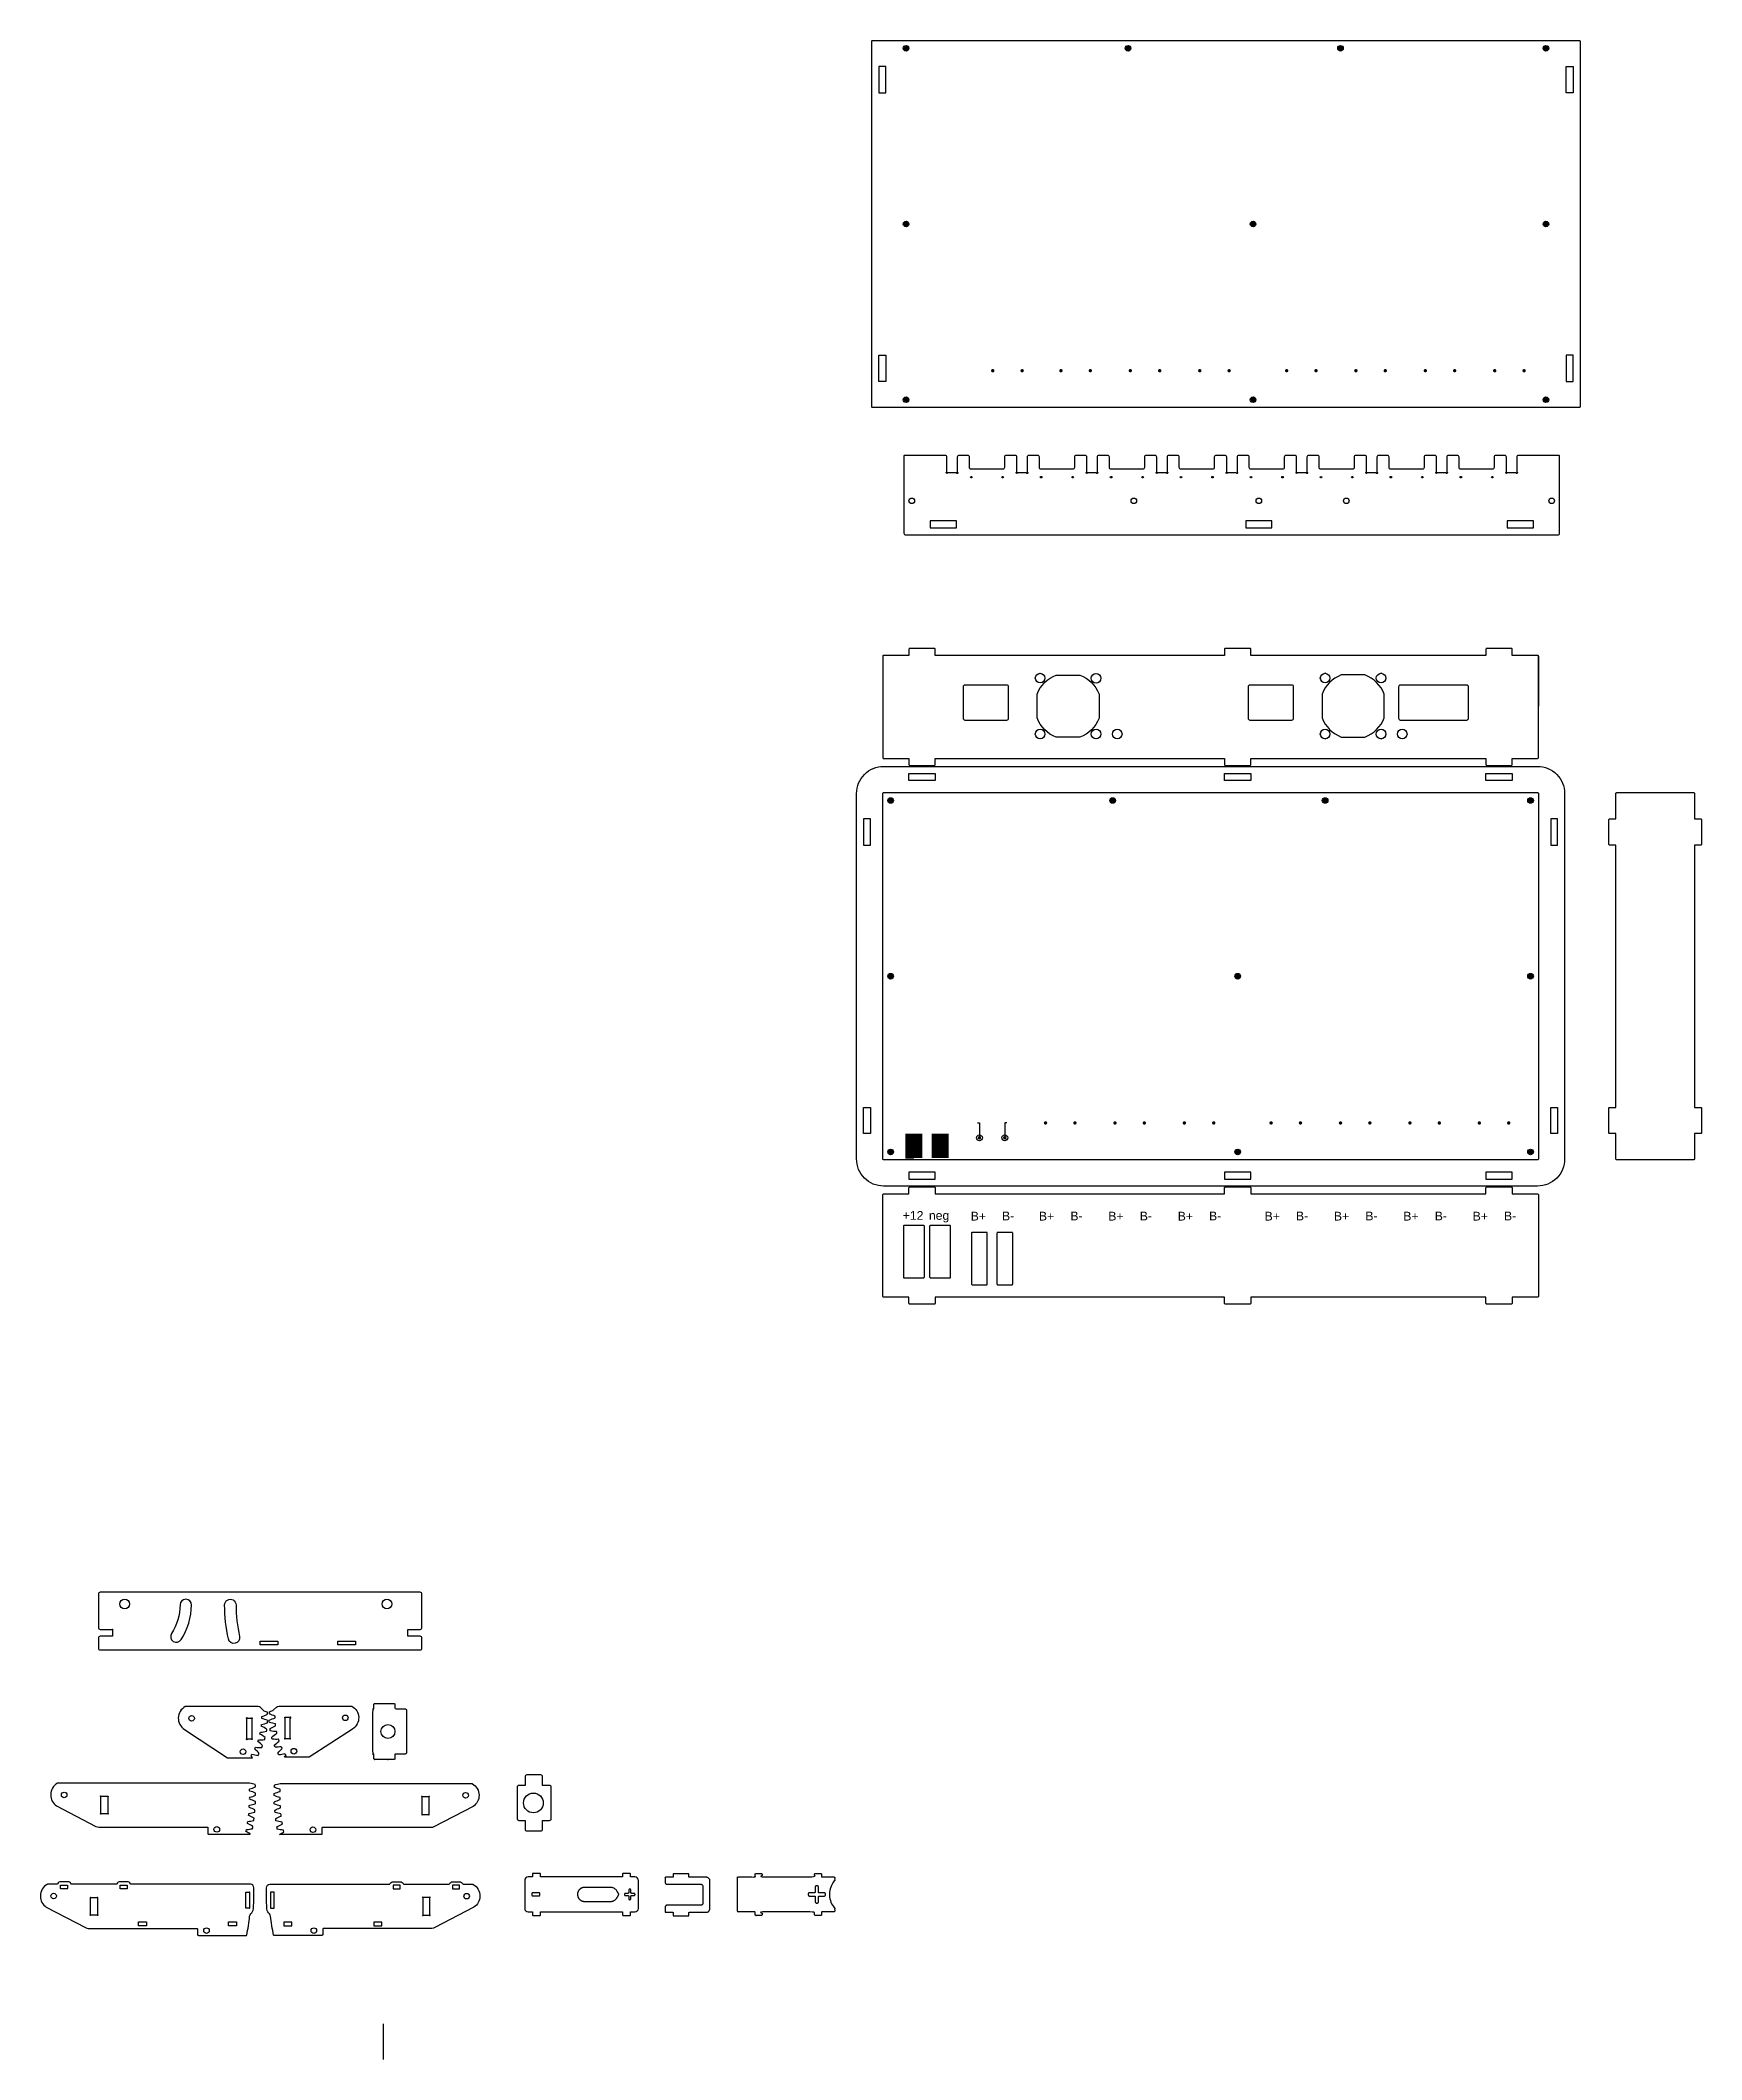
# Model space of a CAD drawing. Header units: millimetres. Extents: x 34 to 984, y 56 to 1211.
import ezdxf

# ---------------------------------------------------------------- set-up
doc = ezdxf.new("R2010")
doc.units = ezdxf.units.MM
doc.layers.add('MultiLayer', color=9, linetype='Continuous')
doc.layers.add('Text', color=7, linetype='Continuous')
doc.layers.add('Sketch Geometry (ANSI)', color=50, linetype='Continuous', lineweight=25, plot=False)
doc.styles.get("Standard").update_dxf_attribs({"font": 'arial.ttf'})

msp = doc.modelspace()

# ---------------------------------------------------------------- texts
at = {"layer": 'Text', "color": 40, "true_color": 0xf8d731}
for s, p in [('+12', (526.8, 536.4)), ('neg', (541.8, 536.4)), ('B+', (565.7, 536)), ('B-', (583.6, 536.1)), ('B+', (604.7, 536)), ('B-', (622.7, 536.1)), ('B+', (644.4, 536)), ('B-', (662.4, 536.1)), ('B+', (684.1, 536)), ('B-', (702, 536.1)), ('B+', (733.8, 536)), ('B-', (751.7, 536.1)), ('B+', (773.4, 536)), ('B-', (791.4, 536.1)), ('B+', (813.1, 536)), ('B-', (831.1, 536.1)), ('B+', (852.8, 536)), ('B-', (870.7, 536.1))]:
    msp.add_text(s, height=5, dxfattribs=at).set_placement(p)

# ---------------------------------------------------------------- blocks, each defined once
blk = doc.blocks.new('NY_PMS_440_0025_PH_21')
at = {"layer": 'MultiLayer'}
h = blk.add_hatch(color=9, dxfattribs=at)
edge = h.paths.add_edge_path()
edge.add_arc((0, 0), 1.6, 0, 360)
blk = doc.blocks.new('NY_PMS_440_0025_PH_670')
at = {"layer": 'MultiLayer'}
h = blk.add_hatch(color=9, dxfattribs=at)
edge = h.paths.add_edge_path()
edge.add_arc((0, 0), 1.6, 0, 360)
blk = doc.blocks.new('NY_PMS_440_0025_PH_679')
at = {"layer": 'MultiLayer'}
h = blk.add_hatch(color=9, dxfattribs=at)
edge = h.paths.add_edge_path()
edge.add_arc((0, 0), 1.6, 0, 360)
blk = doc.blocks.new('NY_PMS_440_0025_PH_680')
at = {"layer": 'MultiLayer'}
h = blk.add_hatch(color=9, dxfattribs=at)
edge = h.paths.add_edge_path()
edge.add_arc((0, 0), 1.6, 0, 360)
blk = doc.blocks.new('KEYSTONE5001_938')
at = {"layer": 'MultiLayer'}
h = blk.add_hatch(color=9, dxfattribs=at)
edge = h.paths.add_edge_path()
edge.add_arc((0, 0), 1.02, 0, 360)
blk = doc.blocks.new('KEYSTONE5001_939')
at = {"layer": 'MultiLayer'}
h = blk.add_hatch(color=9, dxfattribs=at)
edge = h.paths.add_edge_path()
edge.add_arc((0, 0), 1.02, 0, 360)
blk = doc.blocks.new('KEYSTONE5001_940')
at = {"layer": 'MultiLayer'}
h = blk.add_hatch(color=9, dxfattribs=at)
edge = h.paths.add_edge_path()
edge.add_arc((0, 0), 1.02, 0, 360)
blk = doc.blocks.new('KEYSTONE5001_941')
at = {"layer": 'MultiLayer'}
h = blk.add_hatch(color=9, dxfattribs=at)
edge = h.paths.add_edge_path()
edge.add_arc((0, 0), 1.02, 0, 360)
blk = doc.blocks.new('KEYSTONE5001_942')
at = {"layer": 'MultiLayer'}
h = blk.add_hatch(color=9, dxfattribs=at)
edge = h.paths.add_edge_path()
edge.add_arc((0, 0), 1.02, 0, 360)
blk = doc.blocks.new('KEYSTONE5001_943')
at = {"layer": 'MultiLayer'}
h = blk.add_hatch(color=9, dxfattribs=at)
edge = h.paths.add_edge_path()
edge.add_arc((0, 0), 1.02, 0, 360)
blk = doc.blocks.new('KEYSTONE5001_944')
at = {"layer": 'MultiLayer'}
h = blk.add_hatch(color=9, dxfattribs=at)
edge = h.paths.add_edge_path()
edge.add_arc((0, 0), 1.02, 0, 360)
blk = doc.blocks.new('KEYSTONE5001_945')
at = {"layer": 'MultiLayer'}
h = blk.add_hatch(color=9, dxfattribs=at)
edge = h.paths.add_edge_path()
edge.add_arc((0, 0), 1.02, 0, 360)
blk = doc.blocks.new('KEYSTONE5000_946')
at = {"layer": 'MultiLayer'}
h = blk.add_hatch(color=9, dxfattribs=at)
edge = h.paths.add_edge_path()
edge.add_arc((0, 0), 1.02, 0, 360)
blk = doc.blocks.new('KEYSTONE5000_947')
at = {"layer": 'MultiLayer'}
h = blk.add_hatch(color=9, dxfattribs=at)
edge = h.paths.add_edge_path()
edge.add_arc((0, 0), 1.02, 0, 360)
blk = doc.blocks.new('KEYSTONE5000_948')
at = {"layer": 'MultiLayer'}
h = blk.add_hatch(color=9, dxfattribs=at)
edge = h.paths.add_edge_path()
edge.add_arc((0, 0), 1.02, 0, 360)
blk = doc.blocks.new('KEYSTONE5000_949')
at = {"layer": 'MultiLayer'}
h = blk.add_hatch(color=9, dxfattribs=at)
edge = h.paths.add_edge_path()
edge.add_arc((0, 0), 1.02, 0, 360)
blk = doc.blocks.new('KEYSTONE5000_950')
at = {"layer": 'MultiLayer'}
h = blk.add_hatch(color=9, dxfattribs=at)
edge = h.paths.add_edge_path()
edge.add_arc((0, 0), 1.02, 0, 360)
blk = doc.blocks.new('KEYSTONE5000_951')
at = {"layer": 'MultiLayer'}
h = blk.add_hatch(color=9, dxfattribs=at)
edge = h.paths.add_edge_path()
edge.add_arc((0, 0), 1.02, 0, 360)
blk = doc.blocks.new('KEYSTONE5000_952')
at = {"layer": 'MultiLayer'}
h = blk.add_hatch(color=9, dxfattribs=at)
edge = h.paths.add_edge_path()
edge.add_arc((0, 0), 1.02, 0, 360)
blk = doc.blocks.new('KEYSTONE5000_953')
at = {"layer": 'MultiLayer'}
h = blk.add_hatch(color=9, dxfattribs=at)
edge = h.paths.add_edge_path()
edge.add_arc((0, 0), 1.02, 0, 360)
blk = doc.blocks.new('CB35_36_CY_986')
at = {"layer": 'MultiLayer'}
blk.add_hatch(color=9, dxfattribs=at).paths.add_polyline_path([(-8.128, 4.826), (5.842, 4.826), (5.842, -4.826), (-8.128, -4.826)])
blk = doc.blocks.new('CB35_36_CY_987')
at = {"layer": 'MultiLayer'}
blk.add_hatch(color=9, dxfattribs=at).paths.add_polyline_path([(-8.128, 4.826), (5.842, 4.826), (5.842, -4.826), (-8.128, -4.826)])
blk = doc.blocks.new('NY_PMS_440_0025_PH_1516')
at = {"layer": 'MultiLayer'}
h = blk.add_hatch(color=9, dxfattribs=at)
edge = h.paths.add_edge_path()
edge.add_arc((0, 0), 1.6, 0, 360)
blk = doc.blocks.new('NY_PMS_440_0025_PH_1517')
at = {"layer": 'MultiLayer'}
h = blk.add_hatch(color=9, dxfattribs=at)
edge = h.paths.add_edge_path()
edge.add_arc((0, 0), 1.6, 0, 360)
blk = doc.blocks.new('NY_PMS_440_0025_PH_1518')
at = {"layer": 'MultiLayer'}
h = blk.add_hatch(color=9, dxfattribs=at)
edge = h.paths.add_edge_path()
edge.add_arc((0, 0), 1.6, 0, 360)
blk = doc.blocks.new('NY_PMS_440_0025_PH_1519')
at = {"layer": 'MultiLayer'}
h = blk.add_hatch(color=9, dxfattribs=at)
edge = h.paths.add_edge_path()
edge.add_arc((0, 0), 1.6, 0, 360)
blk = doc.blocks.new('NY_PMS_440_0025_PH_1520')
at = {"layer": 'MultiLayer'}
h = blk.add_hatch(color=9, dxfattribs=at)
edge = h.paths.add_edge_path()
edge.add_arc((0, 0), 1.6, 0, 360)
blk = doc.blocks.new('NY_PMS_440_0025_PH_1521')
at = {"layer": 'MultiLayer'}
h = blk.add_hatch(color=9, dxfattribs=at)
edge = h.paths.add_edge_path()
edge.add_arc((0, 0), 1.6, 0, 360)
blk = doc.blocks.new('CustomObjectsInViewport2_0')
at = {"color": 0}
blk.add_lwpolyline([(-10015.5, -10006.8), (-10015.5, -10008.5), (-10062.5, -10008.5), (-10062.5, -10006.8, 0.414214), (-10062.8, -10006.5), (-10066.8, -10006.5, 0.414214), (-10067, -10006.8), (-10067, -10008.5), (-10069.5, -10008.5, 0.414214), (-10071.5, -10010.5), (-10071.5, -10026.5, 0.414214), (-10069.5, -10028.5), (-10067, -10028.5), (-10067, -10030.3, 0.414214), (-10066.8, -10030.5), (-10062.8, -10030.5, 0.414214), (-10062.5, -10030.3), (-10062.5, -10028.5), (-10015.5, -10028.5), (-10015.5, -10030.3, 0.414214), (-10015.3, -10030.5), (-10011.3, -10030.5, 0.414214), (-10011, -10030.3), (-10011, -10028.5), (-10008.5, -10028.5, 0.414214), (-10006.5, -10026.5), (-10006.5, -10010.5, 0.414214), (-10008.5, -10008.5), (-10011, -10008.5), (-10011, -10006.8, 0.414214), (-10011.3, -10006.5), (-10015.3, -10006.5, 0.414214)], format="xyb", close=True, dxfattribs=at)
for points, weights, knots in [([(-10067.4, -10018.9), (-10067.4, -10018.5), (-10067.4, -10018), (-10067.4, -10017.5), (-10066.9, -10017.5), (-10065.2, -10017.5), (-10063.4, -10017.5), (-10062.9, -10017.5), (-10062.9, -10018), (-10062.9, -10018.5), (-10062.9, -10018.9), (-10062.9, -10019.4), (-10063.4, -10019.4), (-10065.2, -10019.4), (-10066.9, -10019.4), (-10067.4, -10019.4), (-10067.4, -10018.9)], [1, 1, 1, 0.707106781187, 1, 1, 1, 0.707106781187, 1, 1, 1, 0.707106781187, 1, 1, 1, 0.707106781187, 1], [0, 0, 0, 1, 1, 2.570796, 2.570796, 3.570796, 3.570796, 5.141593, 5.141593, 6.141593, 6.141593, 7.712389, 7.712389, 8.712389, 8.712389, 10.283185, 10.283185, 10.283185]), ([(-10037.3, -10022.5), (-10041.3, -10022.5), (-10041.3, -10018.5), (-10041.3, -10014.5), (-10037.3, -10014.5), (-10029.8, -10014.5), (-10022.3, -10014.5), (-10020, -10014.5), (-10018.8, -10016.4), (-10018.3, -10017.3), (-10017.7, -10018.2), (-10017.6, -10018.5), (-10017.7, -10018.7), (-10018.3, -10019.6), (-10018.8, -10020.5), (-10020, -10022.5), (-10022.3, -10022.5), (-10029.8, -10022.5), (-10037.3, -10022.5)], [1, 0.707106781187, 1, 0.707106781187, 1, 1, 1, 0.87121462813, 1, 1, 1, 0.859288106328, 1, 1, 1, 0.8674457249, 1, 1, 1], [0, 0, 0, 1.570796, 1.570796, 3.141593, 3.141593, 4.141593, 4.141593, 5.167843, 5.167843, 6.167843, 6.167843, 7.241683, 7.241683, 8.241683, 8.241683, 9.283185, 9.283185, 10.283185, 10.283185, 10.283185]), ([(-10010.8, -10019.6), (-10010.8, -10020.3), (-10010.8, -10021), (-10010.8, -10021.5), (-10011.3, -10021.5), (-10011.4, -10021.5), (-10011.5, -10021.5), (-10012, -10021.5), (-10012, -10021), (-10012, -10020.3), (-10012, -10019.6), (-10012, -10019.1), (-10012.5, -10019.1), (-10013.2, -10019.1), (-10013.9, -10019.1), (-10014.4, -10019.1), (-10014.4, -10018.6), (-10014.4, -10018.5), (-10014.4, -10018.4), (-10014.4, -10017.9), (-10013.9, -10017.9), (-10013.2, -10017.9), (-10012.5, -10017.9), (-10012, -10017.9), (-10012, -10017.4), (-10012, -10016.7), (-10012, -10016), (-10012, -10015.5), (-10011.5, -10015.5), (-10011.4, -10015.5), (-10011.3, -10015.5), (-10010.8, -10015.5), (-10010.8, -10016), (-10010.8, -10016.7), (-10010.8, -10017.4), (-10010.8, -10017.9), (-10010.3, -10017.9), (-10009.6, -10017.9), (-10008.9, -10017.9), (-10008.4, -10017.9), (-10008.4, -10018.4), (-10008.4, -10018.5), (-10008.4, -10018.6), (-10008.4, -10019.1), (-10008.9, -10019.1), (-10009.6, -10019.1), (-10010.3, -10019.1), (-10010.8, -10019.1), (-10010.8, -10019.6)], [1, 1, 1, 0.707106781187, 1, 1, 1, 0.707106781187, 1, 1, 1, 0.707106781187, 1, 1, 1, 0.707106781187, 1, 1, 1, 0.707106781187, 1, 1, 1, 0.707106781187, 1, 1, 1, 0.707106781187, 1, 1, 1, 0.707106781187, 1, 1, 1, 0.707106781187, 1, 1, 1, 0.707106781187, 1, 1, 1, 0.707106781187, 1, 1, 1, 0.707106781187, 1], [0, 0, 0, 1, 1, 2.570796, 2.570796, 3.570796, 3.570796, 5.141593, 5.141593, 6.141593, 6.141593, 7.712389, 7.712389, 8.712389, 8.712389, 10.283185, 10.283185, 11.283185, 11.283185, 12.853982, 12.853982, 13.853982, 13.853982, 15.424778, 15.424778, 16.424778, 16.424778, 17.995574, 17.995574, 18.995574, 18.995574, 20.566371, 20.566371, 21.566371, 21.566371, 23.137167, 23.137167, 24.137167, 24.137167, 25.707963, 25.707963, 26.707963, 26.707963, 28.27876, 28.27876, 29.27876, 29.27876, 30.849556, 30.849556, 30.849556])]:
    blk.add_rational_spline(points, weights, degree=2, knots=knots, dxfattribs=at)
blk = doc.blocks.new('CustomObjectsInViewport3_0')
at = {"color": 0}
for points, weights, knots in [([(-10052, -10030), (-10052, -10030.5), (-10051.5, -10030.5), (-10050, -10030.5), (-10048.5, -10030.5), (-10048, -10030.5), (-10048, -10030), (-10048, -10029.3), (-10048, -10028.5), (-10033, -10028.5), (-10018, -10028.5), (-10018, -10029.3), (-10018, -10030), (-10018, -10030.5), (-10017.5, -10030.5), (-10016, -10030.5), (-10014.5, -10030.5), (-10014, -10030.5), (-10014, -10030), (-10014, -10029.3), (-10014, -10028.5), (-10010.5, -10028.5), (-10007, -10028.5), (-10006.5, -10028.5), (-10006.5, -10028), (-10006.5, -10027.2), (-10006.5, -10026.4), (-10013.5, -10018.5), (-10006.5, -10010.6), (-10006.5, -10009.8), (-10006.5, -10009), (-10006.5, -10008.5), (-10007, -10008.5), (-10010.5, -10008.5), (-10014, -10008.5), (-10014, -10007.8), (-10014, -10007), (-10014, -10006.5), (-10014.5, -10006.5), (-10016, -10006.5), (-10017.5, -10006.5), (-10018, -10006.5), (-10018, -10007), (-10018, -10007.8), (-10018, -10008.5), (-10033, -10008.5), (-10048, -10008.5), (-10048, -10007.8), (-10048, -10007), (-10048, -10006.5), (-10048.5, -10006.5), (-10050, -10006.5), (-10051.5, -10006.5), (-10052, -10006.5), (-10052, -10007), (-10052, -10007.8), (-10052, -10008.5), (-10056.7, -10008.5), (-10061.5, -10008.5), (-10062, -10008.5), (-10062, -10009), (-10062, -10018.5), (-10062, -10028), (-10062, -10028.5), (-10061.5, -10028.5), (-10056.7, -10028.5), (-10052, -10028.5), (-10052, -10029.3), (-10052, -10030)], [1, 0.707106781187, 1, 1, 1, 0.707106781187, 1, 1, 1, 1, 1, 1, 1, 0.707106781187, 1, 1, 1, 0.707106781187, 1, 1, 1, 1, 1, 0.707106781187, 1, 1, 1, 0.75, 1, 1, 1, 0.707106781187, 1, 1, 1, 1, 1, 0.707106781187, 1, 1, 1, 0.707106781187, 1, 1, 1, 1, 1, 1, 1, 0.707106781187, 1, 1, 1, 0.707106781187, 1, 1, 1, 1, 1, 0.707106781187, 1, 1, 1, 0.707106781187, 1, 1, 1, 1, 1], [0, 0, 0, 1.570796, 1.570796, 2.570796, 2.570796, 4.141593, 4.141593, 5.141593, 5.141593, 6.141593, 6.141593, 7.141593, 7.141593, 8.712389, 8.712389, 9.712389, 9.712389, 11.283185, 11.283185, 12.283185, 12.283185, 13.283185, 13.283185, 14.853982, 14.853982, 15.853982, 15.853982, 17.29945, 17.29945, 18.29945, 18.29945, 19.870246, 19.870246, 20.870246, 20.870246, 21.870246, 21.870246, 23.441043, 23.441043, 24.441043, 24.441043, 26.011839, 26.011839, 27.011839, 27.011839, 28.011839, 28.011839, 29.011839, 29.011839, 30.582635, 30.582635, 31.582635, 31.582635, 33.153432, 33.153432, 34.153432, 34.153432, 35.153432, 35.153432, 36.724228, 36.724228, 37.724228, 37.724228, 39.295024, 39.295024, 40.295024, 40.295024, 41.295024, 41.295024, 41.295024]), ([(-10017.7, -10014.5), (-10017.7, -10013.5), (-10016.7, -10013.5), (-10015.7, -10013.5), (-10015.7, -10014.5), (-10015.7, -10016), (-10015.7, -10017.5), (-10014.2, -10017.5), (-10012.7, -10017.5), (-10011.7, -10017.5), (-10011.7, -10018.5), (-10011.7, -10019.5), (-10012.7, -10019.5), (-10014.2, -10019.5), (-10015.7, -10019.5), (-10015.7, -10021), (-10015.7, -10022.5), (-10015.7, -10023.5), (-10016.7, -10023.5), (-10017.7, -10023.5), (-10017.7, -10022.5), (-10017.7, -10021), (-10017.7, -10019.5), (-10019.2, -10019.5), (-10020.7, -10019.5), (-10021.7, -10019.5), (-10021.7, -10018.5), (-10021.7, -10017.5), (-10020.7, -10017.5), (-10019.2, -10017.5), (-10017.7, -10017.5), (-10017.7, -10016), (-10017.7, -10014.5)], [1, 0.707106781187, 1, 0.707106781187, 1, 1, 1, 1, 1, 0.707106781187, 1, 0.707106781187, 1, 1, 1, 1, 1, 0.707106781187, 1, 0.707106781187, 1, 1, 1, 1, 1, 0.707106781187, 1, 0.707106781187, 1, 1, 1, 1, 1], [0, 0, 0, 1.570796, 1.570796, 3.141593, 3.141593, 4.141593, 4.141593, 5.141593, 5.141593, 6.712389, 6.712389, 8.283185, 8.283185, 9.283185, 9.283185, 10.283185, 10.283185, 11.853982, 11.853982, 13.424778, 13.424778, 14.424778, 14.424778, 15.424778, 15.424778, 16.995574, 16.995574, 18.566371, 18.566371, 19.566371, 19.566371, 20.566371, 20.566371, 20.566371])]:
    blk.add_rational_spline(points, weights, degree=2, knots=knots, dxfattribs=at)
blk = doc.blocks.new('CustomObjectsInViewport6_0')
at = {"color": 0}
blk.add_rational_spline([(-10006.5, -10026.5), (-10006.5, -10028.5), (-10008.5, -10028.5), (-10013.4, -10028.5), (-10018.2, -10028.5), (-10018.5, -10028.5), (-10018.5, -10028.8), (-10018.5, -10029.5), (-10018.5, -10030.3), (-10018.5, -10030.5), (-10018.7, -10030.5), (-10023, -10030.5), (-10027.2, -10030.5), (-10027.5, -10030.5), (-10027.5, -10030.3), (-10027.5, -10029.5), (-10027.5, -10028.8), (-10027.5, -10028.5), (-10027.7, -10028.5), (-10029.7, -10028.5), (-10031.7, -10028.5), (-10032, -10028.5), (-10032, -10028.3), (-10032, -10026.9), (-10032, -10025.5), (-10032, -10024.5), (-10031, -10024.5), (-10021.3, -10024.5), (-10011.6, -10024.5), (-10010.6, -10024.5), (-10010.6, -10023.5), (-10010.6, -10018.5), (-10010.6, -10013.5), (-10010.6, -10012.5), (-10011.6, -10012.5), (-10021.3, -10012.5), (-10031, -10012.5), (-10032, -10012.5), (-10032, -10011.5), (-10032, -10010.1), (-10032, -10008.8), (-10032, -10008.5), (-10031.7, -10008.5), (-10029.7, -10008.5), (-10027.7, -10008.5), (-10027.5, -10008.5), (-10027.5, -10008.3), (-10027.5, -10007.5), (-10027.5, -10006.8), (-10027.5, -10006.5), (-10027.2, -10006.5), (-10023, -10006.5), (-10018.7, -10006.5), (-10018.5, -10006.5), (-10018.5, -10006.8), (-10018.5, -10007.5), (-10018.5, -10008.3), (-10018.5, -10008.5), (-10018.2, -10008.5), (-10013.4, -10008.5), (-10008.5, -10008.5), (-10006.5, -10008.5), (-10006.5, -10010.5), (-10006.5, -10018.5), (-10006.5, -10026.5)], [1, 0.707106781187, 1, 1, 1, 0.707106781187, 1, 1, 1, 0.707106781187, 1, 1, 1, 0.707106781187, 1, 1, 1, 0.707106781187, 1, 1, 1, 0.707106781187, 1, 1, 1, 0.707106781187, 1, 1, 1, 0.707106781187, 1, 1, 1, 0.707106781187, 1, 1, 1, 0.707106781187, 1, 1, 1, 0.707106781187, 1, 1, 1, 0.707106781187, 1, 1, 1, 0.707106781187, 1, 1, 1, 0.707106781187, 1, 1, 1, 0.707106781187, 1, 1, 1, 0.707106781187, 1, 1, 1], degree=2, knots=[0, 0, 0, 1.570796, 1.570796, 2.570796, 2.570796, 4.141593, 4.141593, 5.141593, 5.141593, 6.712389, 6.712389, 7.712389, 7.712389, 9.283185, 9.283185, 10.283185, 10.283185, 11.853982, 11.853982, 12.853982, 12.853982, 14.424778, 14.424778, 15.424778, 15.424778, 16.995574, 16.995574, 17.995574, 17.995574, 19.566371, 19.566371, 20.566371, 20.566371, 22.137167, 22.137167, 23.137167, 23.137167, 24.707963, 24.707963, 25.707963, 25.707963, 27.27876, 27.27876, 28.27876, 28.27876, 29.849556, 29.849556, 30.849556, 30.849556, 32.420352, 32.420352, 33.420352, 33.420352, 34.991149, 34.991149, 35.991149, 35.991149, 37.561945, 37.561945, 38.561945, 38.561945, 40.132741, 40.132741, 41.132741, 41.132741, 41.132741], dxfattribs=at)

# ---------------------------------------------------------------- linework, layer by layer
for p, q in [((543.9, 973.6), (543.9, 973.6)), ((585.9, 973.6), (585.9, 973.6)), ((627.9, 973.6), (627.9, 973.6)), ((669.9, 973.6), (669.9, 973.6)), ((879.9, 973.6), (879.9, 973.6)), ((890.4, 858.7), (890.4, 830.2)), ((528.4, 571.8), (533.2, 571.8))]:
    msp.add_line(p, q)
for points in [[(524.7, 1000.9), (509.7, 1000.9, -0.414214), (509.2, 1001.4), (509.2, 1210.4, -0.414214), (509.7, 1210.9), (524.7, 1210.9), (898.7, 1210.9), (913.7, 1210.9, -0.414214), (914.2, 1210.4), (914.2, 1001.4, -0.414214), (913.7, 1000.9), (898.7, 1000.9)], [(515.9, 800.2), (530.4, 800.2), (530.4, 796.7, 0.414214), (530.9, 796.2), (544.9, 796.2, 0.414214), (545.4, 796.7), (545.4, 800.2), (710.9, 800.2), (710.9, 796.7, 0.414214), (711.4, 796.2), (725.4, 796.2, 0.414214), (725.9, 796.7), (725.9, 800.2), (860.4, 800.2), (860.4, 796.7, 0.414214), (860.9, 796.2), (874.9, 796.2, 0.414214), (875.4, 796.7), (875.4, 800.2), (889.9, 800.2, 0.414117), (890.4, 800.7), (890.4, 858.7, 0.414311), (889.9, 859.2), (875.4, 859.2), (875.4, 862.7, 0.414214), (874.9, 863.2), (860.9, 863.2, 0.414214), (860.4, 862.7), (860.4, 859.2), (725.9, 859.2), (725.9, 862.7, 0.414214), (725.4, 863.2), (711.4, 863.2, 0.414214), (710.9, 862.7), (710.9, 859.2), (545.4, 859.2), (545.4, 862.7, 0.414214), (544.9, 863.2), (530.9, 863.2, 0.414214), (530.4, 862.7), (530.4, 859.2), (515.9, 859.2, 0.414214), (515.4, 858.7), (515.4, 800.7, 0.414214), (515.9, 800.2)], [(614.6, 847.9), (628.2, 847.9, -0.21258), (639.1, 837), (639.1, 823.3, -0.21258), (628.2, 812.4), (614.6, 812.4, -0.21258), (603.7, 823.4), (603.7, 837, -0.21258)], [(791.2, 848), (777.6, 848, 0.21258), (766.7, 837), (766.7, 823.4, 0.21258), (777.6, 812.5), (791.2, 812.5, 0.21258), (802.2, 823.4), (802.2, 837, 0.21258)], [(587.4, 830.2), (587.4, 841.2, 0.414214), (586.4, 842.2), (562.4, 842.2, 0.414214), (561.4, 841.2), (561.4, 830.2), (561.4, 823.2, 0.414214), (562.4, 822.2), (586.4, 822.2, 0.414214), (587.4, 823.2)], [(750.4, 830.2), (750.4, 841.2, 0.414214), (749.4, 842.2), (725.4, 842.2, 0.414214), (724.4, 841.2), (724.4, 830.2), (724.4, 823.2, 0.414214), (725.4, 822.2), (749.4, 822.2, 0.414214), (750.4, 823.2)], [(810.4, 830.2), (810.4, 823.2, 0.414214), (811.4, 822.2), (849.4, 822.2, 0.414214), (850.4, 823.2), (850.4, 830.2), (850.4, 841.2, 0.414214), (849.4, 842.2), (811.4, 842.2, 0.414214), (810.4, 841.2)], [(515.9, 795.7), (889.9, 795.7, -0.414214), (905.4, 780.2), (905.4, 571.2, -0.414214), (889.9, 555.7), (515.9, 555.7, -0.414214), (500.4, 571.2), (500.4, 780.2, -0.414214)], [(934.7, 750.7), (931.2, 750.7, -0.414214), (930.7, 751.2), (930.7, 765.2, -0.414214), (931.2, 765.7), (934.7, 765.7), (934.7, 780.2, -0.414214), (935.2, 780.7), (979.2, 780.7, -0.414214), (979.7, 780.2), (979.7, 765.7), (983.2, 765.7, -0.414214), (983.7, 765.2), (983.7, 751.2, -0.414214), (983.2, 750.7), (979.7, 750.7), (979.7, 600.7), (983.2, 600.7, -0.414214), (983.7, 600.2), (983.7, 586.2, -0.414214), (983.2, 585.7), (979.7, 585.7), (979.7, 571.2, -0.414214), (979.2, 570.7), (935.2, 570.7, -0.414214), (934.7, 571.2), (934.7, 585.7), (931.2, 585.7, -0.414214), (930.7, 586.2), (930.7, 600.2, -0.414214), (931.2, 600.7), (934.7, 600.7)], [(515.9, 551.2), (530.4, 551.2), (530.4, 554.7, -0.414214), (530.9, 555.2), (544.9, 555.2, -0.414214), (545.4, 554.7), (545.4, 551.2), (710.9, 551.2), (710.9, 554.7, -0.414214), (711.4, 555.2), (725.4, 555.2, -0.414214), (725.9, 554.7), (725.9, 551.2), (860.4, 551.2), (860.4, 554.7, -0.414214), (860.9, 555.2), (874.9, 555.2, -0.414214), (875.4, 554.7), (875.4, 551.2), (889.9, 551.2, -0.414117), (890.4, 550.7), (890.4, 492.7, -0.414311), (889.9, 492.2), (875.4, 492.2), (875.4, 488.7, -0.414214), (874.9, 488.2), (860.9, 488.2, -0.414214), (860.4, 488.7), (860.4, 492.2), (725.9, 492.2), (725.9, 488.7, -0.414214), (725.4, 488.2), (711.4, 488.2, -0.414214), (710.9, 488.7), (710.9, 492.2), (545.4, 492.2), (545.4, 488.7, -0.414214), (544.9, 488.2), (530.9, 488.2, -0.414214), (530.4, 488.7), (530.4, 492.2), (515.9, 492.2, -0.414214), (515.4, 492.7), (515.4, 550.7, -0.414214), (515.9, 551.2)], [(527.7, 503.2), (538.7, 503.2, 0.414214), (539.2, 503.7), (539.2, 532.7, 0.414214), (538.7, 533.2), (527.7, 533.2, 0.414214), (527.2, 532.7), (527.2, 503.7, 0.414214)], [(542.7, 503.2), (553.7, 503.2, 0.414214), (554.2, 503.7), (554.2, 532.7, 0.414214), (553.7, 533.2), (542.7, 533.2, 0.414214), (542.2, 532.7), (542.2, 503.7, 0.414214)], [(566.7, 499.2), (574.7, 499.2, 0.414214), (575.2, 499.7), (575.2, 528.7, 0.414214), (574.7, 529.2), (566.7, 529.2, 0.414214), (566.2, 528.7), (566.2, 499.7, 0.414214)], [(581.2, 499.2), (589.2, 499.2, 0.414214), (589.7, 499.7), (589.7, 528.7, 0.414214), (589.2, 529.2), (581.2, 529.2, 0.414214), (580.7, 528.7), (580.7, 499.7, 0.414214)]]:
    msp.add_lwpolyline(points, format="xyb", close=True)
for points in [[(513.2, 1195.9), (513.2, 1180.9), (517.2, 1180.9), (517.2, 1195.9)], [(910.2, 1195.9), (910.2, 1180.9), (906.2, 1180.9), (906.2, 1195.9)], [(513.2, 1015.9), (513.2, 1030.9), (517.2, 1030.9), (517.2, 1015.9)], [(910.2, 1015.9), (910.2, 1030.9), (906.2, 1030.9), (906.2, 1015.9)], [(542.5, 932.1), (557.5, 932.1), (557.5, 936.1), (542.5, 936.1)], [(723, 932.1), (738, 932.1), (738, 936.1), (723, 936.1)], [(872.5, 932.1), (887.5, 932.1), (887.5, 936.1), (872.5, 936.1)], [(530.4, 791.7), (545.4, 791.7), (545.4, 787.7), (530.4, 787.7)], [(710.9, 791.7), (725.9, 791.7), (725.9, 787.7), (710.9, 787.7)], [(860.4, 791.7), (875.4, 791.7), (875.4, 787.7), (860.4, 787.7)], [(504.4, 765.7), (504.4, 750.7), (508.4, 750.7), (508.4, 765.7)], [(901.4, 750.7), (901.4, 765.7), (897.4, 765.7), (897.4, 750.7)], [(504.4, 585.7), (504.4, 600.7), (508.4, 600.7), (508.4, 585.7)], [(901.4, 600.7), (901.4, 585.7), (897.4, 585.7), (897.4, 600.7)], [(530.4, 559.7), (545.4, 559.7), (545.4, 563.7), (530.4, 563.7)], [(710.9, 559.7), (725.9, 559.7), (725.9, 563.7), (710.9, 563.7)], [(860.4, 559.7), (875.4, 559.7), (875.4, 563.7), (860.4, 563.7)]]:
    msp.add_lwpolyline(points, close=True)
at = {"color": 242, "true_color": 0xcd2027}
for points in [[(528.5, 928.1), (901.5, 928.1, 0.414214), (902.5, 929.1), (902.5, 943.6), (902.5, 973.1, 0.414214), (902, 973.6), (879, 973.6, 0.414214), (878, 972.6), (878, 964, -2.414214), (877.6, 963.6), (875, 963.6), (872.4, 963.6, -2.414214), (872.1, 964), (872.1, 972.6, 0.414214), (871.1, 973.6), (866, 973.6, 0.414214), (865, 972.6), (865, 966.6, -0.414214), (864, 965.6), (855, 965.6), (846, 965.6, -0.414214), (845, 966.6), (845, 972.6, 0.414214), (844, 973.6), (839, 973.6, 0.414214), (838, 972.6), (838, 964, -2.414214), (837.6, 963.6), (835, 963.6), (832.4, 963.6, -2.414214), (832.1, 964), (832.1, 972.6, 0.414214), (831.1, 973.6), (826, 973.6, 0.414214), (825, 972.6), (825, 966.6, -0.414214), (824, 965.6), (815, 965.6), (806, 965.6, -0.414214), (805, 966.6), (805, 972.6, 0.414214), (804, 973.6), (799, 973.6, 0.414214), (798, 972.6), (798, 964, -2.414214), (797.6, 963.6), (795, 963.6), (792.4, 963.6, -2.414214), (792.1, 964), (792.1, 972.6, 0.414214), (791.1, 973.6), (786, 973.6, 0.414214), (785, 972.6), (785, 966.6, -0.414214), (784, 965.6), (775, 965.6), (766, 965.6, -0.414214), (765, 966.6), (765, 972.6, 0.414214), (764, 973.6), (759, 973.6, 0.414214), (758, 972.6), (758, 964, -2.414214), (757.6, 963.6), (755, 963.6), (752.4, 963.6, -2.414214), (752.1, 964), (752.1, 972.6, 0.414214), (751.1, 973.6), (746, 973.6, 0.414214), (745, 972.6), (745, 966.6, -0.414214), (744, 965.6), (735, 965.6), (726, 965.6, -0.414214), (725, 966.6), (725, 972.6, 0.414214), (724, 973.6), (719, 973.6, 0.414214), (718, 972.6), (718, 964, -2.414214), (717.6, 963.6), (715, 963.6), (712.4, 963.6, -2.414214), (712.1, 964), (712.1, 972.6, 0.414214), (711.1, 973.6), (706, 973.6, 0.414214), (705, 972.6), (705, 966.6, -0.414214), (704, 965.6), (695, 965.6), (686, 965.6, -0.414214), (685, 966.6), (685, 972.6, 0.414214), (684, 973.6), (679, 973.6, 0.414214), (678, 972.6), (678, 964, -2.414214), (677.6, 963.6), (675, 963.6), (672.4, 963.6, -2.414214), (672.1, 964), (672.1, 972.6, 0.414214), (671.1, 973.6), (666, 973.6, 0.414214), (665, 972.6), (665, 966.6, -0.414214), (664, 965.6), (655, 965.6), (646, 965.6, -0.414214), (645, 966.6), (645, 972.6, 0.414214), (644, 973.6), (639, 973.6, 0.414214), (638, 972.6), (638, 964, -2.414214), (637.6, 963.6), (635, 963.6), (632.4, 963.6, -2.414214), (632.1, 964), (632.1, 972.6, 0.414214), (631.1, 973.6), (626, 973.6, 0.414214), (625, 972.6), (625, 966.6, -0.414214), (624, 965.6), (615, 965.6), (606, 965.6, -0.414214), (605, 966.6), (605, 972.6, 0.414214), (604, 973.6), (599, 973.6, 0.414214), (598, 972.6), (598, 964, -2.414214), (597.6, 963.6), (595, 963.6), (592.4, 963.6, -2.414214), (592.1, 964), (592.1, 972.6, 0.414214), (591.1, 973.6), (586, 973.6, 0.414214), (585, 972.6), (585, 966.6, -0.414214), (584, 965.6), (575, 965.6), (566, 965.6, -0.414214), (565, 966.6), (565, 972.6, 0.414214), (564, 973.6), (559, 973.6, 0.414214), (558, 972.6), (558, 964, -2.414214), (557.6, 963.6), (555, 963.6), (552.4, 963.6, -2.414214), (552.1, 964), (552.1, 972.6, 0.414214), (551.1, 973.6), (528, 973.6, 0.414214), (527.5, 973.1), (527.5, 943.6), (527.5, 929.1, 0.414214)], [(154.9, 188.2, 0.29898), (155, 188.3, 0.002297), (155.1, 189.3, 0.29898), (155.1, 189.5, 0.037995), (152.1, 191.1, -0.337234), (152, 191.2, 0.002207), (152.2, 192.1, -0.337234), (152.3, 192.3, 0.037995), (155.6, 192.9, 0.29898), (155.7, 193.1, 0.002297), (155.8, 194.1, 0.29898), (155.8, 194.2, 0.037995), (152.8, 195.7, -0.337234), (152.7, 195.8, 0.002207), (152.8, 196.8, -0.337234), (152.9, 196.9, 0.037995), (156.1, 197.7, 0.29898), (156.2, 197.8, 0.002297), (156.3, 198.8, 0.29898), (156.2, 199, 0.037995), (153.2, 200.3, -0.337234), (153.1, 200.5, 0.002207), (153.1, 201.4, -0.337234), (153.3, 201.6, 0.037995), (156.5, 202.5, 0.29898), (156.6, 202.6, 0.002297), (156.6, 203.7, 0.29898), (156.5, 203.8, 0.037995), (153.4, 205, -0.337234), (153.3, 205.1, 0.002207), (153.3, 206.1, -0.337234), (153.4, 206.2, 0.037995), (156.6, 207.3, 0.29898), (156.7, 207.5, 0.002297), (156.7, 208.5, 0.29898), (156.6, 208.6, 0.037995), (153.4, 209.7, -0.337234), (153.3, 209.8, 0.002207), (153.3, 210.7, -0.337233), (153.4, 210.9, 0.037994), (156.5, 212.1, 0.29898), (156.6, 212.3, 0.002297), (156.5, 213.3, 0.29898), (156.4, 213.4, 0.037035), (153.3, 214.3, 0.052181), (153.3, 214.3), (43.8, 214.3, 0.132002), (43.3, 214.2, 0.266228), (39.5, 207.6, 0.253418), (42.9, 201.2), (65.4, 189.5, 0.052962), (67, 189.1, 0.038372), (67, 189.1), (129.2, 189.1, -0.414214), (129.4, 188.9), (129.4, 185.3, 0.414214), (129.6, 185.1), (131.9, 185.1), (137.7, 185.1), (153.5, 185.1, 0.74267), (153.6, 185.2, 0.029539), (151.3, 186.5, -0.337234), (151.2, 186.6, 0.002197), (151.4, 187.6, -0.337213), (151.5, 187.7, 0.037974)], [(169.2, 187.9, -0.29898), (169, 188.1, -0.002297), (168.9, 189.1, -0.29898), (168.9, 189.2, -0.037995), (171.9, 190.8, 0.337234), (172, 191, -0.002207), (171.8, 191.9, 0.337234), (171.7, 192, -0.037995), (168.4, 192.7, -0.29898), (168.3, 192.8, -0.002297), (168.2, 193.8, -0.29898), (168.2, 194, -0.037995), (171.3, 195.4, 0.337234), (171.3, 195.6, -0.002207), (171.2, 196.5, 0.337234), (171.1, 196.7, -0.037995), (167.9, 197.5, -0.29898), (167.8, 197.6, -0.002297), (167.7, 198.6, -0.29898), (167.8, 198.7, -0.037995), (170.8, 200.1, 0.337234), (170.9, 200.2, -0.002207), (170.9, 201.2, 0.337234), (170.8, 201.3, -0.037995), (167.5, 202.3, -0.29898), (167.4, 202.4, -0.002297), (167.4, 203.4, -0.29898), (167.5, 203.5, -0.037995), (170.6, 204.8, 0.337234), (170.7, 204.9, -0.002207), (170.7, 205.8, 0.337234), (170.6, 206, -0.037995), (167.4, 207.1, -0.29898), (167.3, 207.2, -0.002297), (167.3, 208.2, -0.29898), (167.4, 208.4, -0.037995), (170.6, 209.4, 0.337234), (170.7, 209.6, -0.002207), (170.7, 210.5, 0.337233), (170.6, 210.7, -0.037994), (167.5, 211.9, -0.29898), (167.4, 212, -0.002297), (167.5, 213, -0.29898), (167.6, 213.2, -0.037035), (170.7, 214.1, -0.052181), (170.8, 214.1), (280.2, 214.1, -0.132002), (280.7, 213.9, -0.266228), (284.5, 207.4, -0.253418), (281.1, 200.9), (258.6, 189.2, -0.052962), (257.1, 188.8, -0.038372), (257, 188.8), (194.8, 188.8, 0.414214), (194.6, 188.6), (194.6, 185, -0.414214), (194.4, 184.8), (192.1, 184.8), (186.3, 184.8), (170.5, 184.8, -0.74267), (170.4, 184.9, -0.029539), (172.7, 186.2, 0.337234), (172.8, 186.4, -0.002197), (172.6, 187.3, 0.337213), (172.5, 187.4, -0.037974)], [(310.8, 187.9, 0.414214), (311.8, 186.9), (319.8, 186.9, 0.414214), (320.8, 187.9), (320.8, 192.9), (324.8, 192.9, 0.414214), (325.8, 193.9), (325.8, 211.9, 0.414214), (324.8, 212.9), (320.8, 212.9), (320.8, 217.9, 0.414214), (319.8, 218.9), (311.8, 218.9, 0.414214), (310.8, 217.9), (310.8, 212.9), (307.3, 212.9, 0.414214), (306.3, 211.9), (306.3, 193.9, 0.414214), (307.3, 192.9), (310.8, 192.9)], [(68.3, 196.6, -2.414214), (68.1, 196.8), (68.1, 206.6, -2.414214), (68.3, 206.7), (72.1, 206.7, -2.414214), (72.2, 206.6), (72.2, 196.8, -2.414214), (72.1, 196.6)], [(255.7, 196.4, 2.414214), (255.9, 196.5), (255.9, 206.3, 2.414214), (255.7, 206.5), (252, 206.5, 2.414214), (251.8, 206.3), (251.8, 196.5, 2.414214), (252, 196.4)]]:
    msp.add_lwpolyline(points, format="xyb", close=True, dxfattribs=at)
for points in [[(602.7, 846), (602.7, 846.3)], [(605.3, 848.9), (605.5, 848.9)], [(637.3, 848.9), (637.5, 848.9)], [(640.1, 846.3), (640.1, 846)], [(765.7, 846.3), (765.7, 846.1)], [(768.6, 849), (768.3, 849)], [(800.6, 849), (800.3, 849)], [(803.2, 846.1), (803.2, 846.3)], [(602.6, 814.1), (602.6, 814.3)], [(605.5, 811.4), (605.3, 811.4)], [(637.5, 811.4), (637.2, 811.4)], [(640.1, 814.3), (640.1, 814)], [(765.7, 814.4), (765.7, 814.1)], [(768.3, 811.5), (768.6, 811.5)], [(800.3, 811.5), (800.6, 811.5)], [(803.2, 814.1), (803.2, 814.4)]]:
    msp.add_lwpolyline(points)
at = {"color": 114, "true_color": 0x139b48}
for points in [[(251.8, 322.4, 0.414214), (250.8, 323.4), (67.8, 323.4, 0.414214), (66.8, 322.4), (66.8, 303.2, 0.414214), (67.8, 302.2), (74.7, 302.2, -0.414214), (74.8, 302.2), (74.8, 298.3, -0.414214), (74.7, 298.2), (67.8, 298.2, 0.414214), (66.8, 297.2), (66.8, 291.4, 0.414214), (67.8, 290.4), (250.8, 290.4, 0.414214), (251.8, 291.4), (251.8, 297.2, 0.414214), (250.8, 298.2), (243.8, 298.2, -0.414214), (243.8, 298.3), (243.8, 302.2, -0.414214), (243.8, 302.2), (250.8, 302.2, 0.414214), (251.8, 303.2)], [(114.1, 296.3, 0.137707), (120, 316.1, 1), (113.5, 316.2, -0.137707), (108.6, 299.8, 1)], [(145.5, 316.2, 0.05273), (147.5, 298.1, -1), (141.1, 296.7, -0.05273), (139, 316.1, -1)], [(159.4, 295.4, -0.414214), (159.4, 295.4), (169.3, 295.4, -0.414214), (169.4, 295.4), (169.4, 293.5, -0.414214), (169.3, 293.4), (159.4, 293.4, -0.414214), (159.4, 293.5)], [(213.7, 293.4), (203.8, 293.4, -0.414214), (203.8, 293.5), (203.8, 295.4, -0.414214), (203.8, 295.4), (213.7, 295.4, -0.414214), (213.8, 295.4), (213.8, 293.5, -0.414214)]]:
    msp.add_lwpolyline(points, format="xyb", close=True, dxfattribs=at)
msp.add_lwpolyline([(251.8, 303.2), (251.8, 322.4)], dxfattribs=at)
at = {"color": 52, "true_color": 0xc8c92d}
for points in [[(140.7, 228.8), (154.9, 228.8, 0.018011), (154, 229.8, 0.007013), (154.6, 230.8, 0.048281), (158.1, 230.1, 0.007013), (158.7, 231.2, 0.048281), (156.2, 233.7, 0.00756), (156.7, 234.8, 0.048281), (160.3, 234.6, 0.007013), (160.7, 235.7, 0.048281), (158, 238, 0.007013), (158.3, 239, 0.048281), (161.9, 239.2, 0.007013), (162.2, 240.3, 0.048281), (159.2, 242.3, 0.007013), (159.5, 243.4, 0.048281), (163, 243.9, 0.007013), (163.2, 245.1, 0.048281), (160, 246.7, 0.007013), (160.1, 247.8, 0.048281), (163.5, 248.8, 0.007013), (163.6, 250, 0.048281), (160.2, 251.2, 0.007013), (160.2, 252.3, 0.048281), (163.5, 253.6, 0.007057), (163.5, 254.9, 0.018956), (162.1, 255.3, -0.131865), (161.2, 255.8), (159.5, 257.5, 0.197777), (158.1, 258), (116.7, 258, 0.127475), (116.4, 258, 0.565437), (116, 244.9)], [(187.4, 229.1), (173.2, 229.1, -0.018011), (174.1, 230.1, -0.007013), (173.5, 231, -0.048281), (170, 230.4, -0.007013), (169.5, 231.4, -0.048281), (171.9, 234, -0.00756), (171.4, 235.1, -0.048281), (167.9, 234.8, -0.007013), (167.4, 236, -0.048281), (170.2, 238.2, -0.007013), (169.8, 239.3, -0.048281), (166.2, 239.4, -0.007013), (165.9, 240.6, -0.048281), (168.9, 242.6, -0.007013), (168.7, 243.7, -0.048281), (165.1, 244.2, -0.007013), (165, 245.4, -0.048281), (168.1, 247, -0.007013), (168, 248.1, -0.048281), (164.6, 249, -0.007013), (164.5, 250.3, -0.048281), (167.9, 251.5, -0.007013), (167.9, 252.6, -0.048281), (164.6, 253.9, -0.007057), (164.7, 255.1, -0.018956), (166, 255.5, 0.131865), (166.9, 256.1), (168.6, 257.7, -0.197777), (170, 258.3), (211.5, 258.3, -0.127475), (211.7, 258.3, -0.565437), (212.2, 245.2)], [(154.6, 239.6, -2.414214), (154.4, 239.4), (151.9, 239.4, -2.414214), (151.6, 239.6), (151.6, 251.2, -2.414214), (151.9, 251.4), (154.4, 251.4, -2.414214), (154.6, 251.2)], [(173.5, 239.9, 2.414214), (173.7, 239.7), (176.3, 239.7, 2.414214), (176.5, 239.9), (176.5, 251.4, 2.414214), (176.3, 251.7), (173.7, 251.7, 2.414214), (173.5, 251.4)]]:
    msp.add_lwpolyline(points, format="xyb", close=True, dxfattribs=at)
at = {"color": 165, "true_color": 0x5e67af}
for points in [[(33.6, 149.6, 0.248049), (37, 143.3), (59.4, 131.6, 0.094323), (61, 131.2), (123, 131.2, -0.414214), (123.5, 130.7), (123.5, 127.7, 0.414214), (124, 127.2), (126, 127.2), (151.5, 127.2, 0.356751), (151.6, 127.3, 0.024505), (153.3, 138.2, -0.195334), (154, 139.5, 0.189209), (155.4, 142.3, 0.016186), (155.7, 149.7), (155.7, 154.4, 0.414214), (153.7, 156.4), (85.4, 156.4, -0.293253), (85.1, 156.7, 0.293253), (83.2, 157.8), (79.2, 157.8, 0.293253), (77.4, 156.7, -0.293253), (77.1, 156.4), (51.4, 156.4, -0.293253), (51.1, 156.7, 0.293253), (49.2, 157.8), (45.2, 157.8, 0.293253), (43.4, 156.7, -0.293253), (43.1, 156.4), (37.9, 156.4, 0.132002), (37.4, 156.3, 0.268935), (33.6, 149.7, -0.002526)], [(49.2, 155.8), (49.2, 153.9, -0.414214), (49.2, 153.8), (45.3, 153.8, -0.414214), (45.2, 153.9), (45.2, 155.8, -0.414214), (45.3, 155.8), (49.2, 155.8, -0.414214)], [(83.2, 155.8), (83.2, 153.9, -0.414214), (83.2, 153.8), (79.3, 153.8, -0.414214), (79.2, 153.9), (79.2, 155.8, -0.414214), (79.3, 155.8), (83.2, 155.8, -0.414214)], [(151.2, 142.8), (151.2, 151.8, -0.414214), (151.2, 151.9), (153.3, 151.9, -0.414214), (153.3, 151.8), (153.3, 142.8, -0.414214), (153.3, 142.7), (151.2, 142.7, -0.414214)], [(285, 149.5, -0.248049), (281.6, 143.3), (259.2, 131.6, -0.094323), (257.5, 131.2), (195.6, 131.2, 0.414214), (195.1, 130.7), (195.1, 127.7, -0.414214), (194.6, 127.2), (192.6, 127.2), (167.1, 127.2, -0.356751), (167, 127.3, -0.024505), (165.3, 138.2, 0.195334), (164.6, 139.5, -0.189209), (163.2, 142.2, -0.016186), (162.9, 149.7), (162.9, 154.4, -0.414214), (164.9, 156.4), (233.2, 156.4, 0.293253), (233.5, 156.6, -0.293253), (235.4, 157.8), (239.4, 157.8, -0.293253), (241.2, 156.6, 0.293253), (241.5, 156.4), (267.2, 156.4, 0.293253), (267.5, 156.6, -0.293253), (269.4, 157.8), (273.4, 157.8, -0.293253), (275.2, 156.6, 0.293253), (275.5, 156.4), (280.7, 156.4, -0.132002), (281.2, 156.3, -0.268935), (285, 149.6, 0.002526)], [(167.4, 142.7), (167.4, 151.8, 0.414214), (167.4, 151.8), (165.3, 151.8, 0.414214), (165.3, 151.8), (165.3, 142.7, 0.414214), (165.3, 142.7), (167.4, 142.7, 0.414214)], [(235.4, 155.8), (235.4, 153.9, 0.414214), (235.4, 153.8), (239.3, 153.8, 0.414214), (239.4, 153.9), (239.4, 155.8, 0.414214), (239.3, 155.8), (235.4, 155.8, 0.414214)], [(269.4, 155.8), (269.4, 153.9, 0.414214), (269.4, 153.8), (273.3, 153.8, 0.414214), (273.4, 153.9), (273.4, 155.8, 0.414214), (273.3, 155.8), (269.4, 155.8, 0.414214)], [(62.4, 138.8, -2.414214), (62.2, 138.9), (62.2, 148.7, -2.414214), (62.4, 148.8), (66.1, 148.8, -2.414214), (66.3, 148.7), (66.3, 138.9, -2.923988), (66.1, 138.8)], [(256.2, 138.7, 2.414214), (256.4, 138.9), (256.4, 148.6, 2.414214), (256.2, 148.8), (252.5, 148.8, 2.414214), (252.3, 148.6), (252.3, 138.8, 2.923988), (252.5, 138.7)], [(141.2, 134.9), (145.8, 134.9, -0.414214), (145.8, 134.8), (145.8, 132.8, -0.414214), (145.8, 132.7), (141.2, 132.7, -0.414214), (141.2, 132.8), (141.2, 134.8, -0.414214)], [(177.4, 134.8), (172.8, 134.8, 0.414214), (172.8, 134.8), (172.8, 132.7, 0.414214), (172.8, 132.7), (177.4, 132.7, 0.414214), (177.4, 132.7), (177.4, 134.8, 0.414214)]]:
    msp.add_lwpolyline(points, format="xyb", close=True, dxfattribs=at)
for points in [[(89.7, 134.9), (94.3, 134.9), (94.3, 132.7), (89.7, 132.7)], [(228.9, 134.8), (224.3, 134.8), (224.3, 132.7), (228.9, 132.7)]]:
    msp.add_lwpolyline(points, close=True, dxfattribs=at)
for centre, radius in [((528.7, 1206.4), 1.6), ((655.7, 1206.4), 1.6), ((777.2, 1206.4), 1.6), ((894.7, 1206.4), 1.6), ((528.7, 1105.9), 1.6), ((727.2, 1105.9), 1.6), ((894.7, 1105.9), 1.6), ((528.7, 1005.4), 1.6), ((727.2, 1005.4), 1.6), ((894.7, 1005.4), 1.6), ((605.4, 846.2), 2.75), ((637.4, 846.1), 2.75), ((768.4, 846.2), 2.75), ((800.4, 846.2), 2.75), ((605.4, 814.2), 2.75), ((637.4, 814.2), 2.75), ((649.5, 814.2), 2.75), ((768.4, 814.2), 2.75), ((800.4, 814.2), 2.75), ((812.5, 814.2), 2.75), ((519.9, 776.2), 1.6), ((646.9, 776.2), 1.6), ((768.4, 776.2), 1.6), ((885.9, 776.2), 1.6), ((519.9, 675.7), 1.6), ((718.4, 675.7), 1.6), ((885.9, 675.7), 1.6), ((519.9, 575.2), 1.6), ((718.4, 575.2), 1.6), ((885.9, 575.2), 1.6)]:
    msp.add_circle(centre, radius)
at = {"color": 242, "true_color": 0xcd2027}
for centre, radius in [((566, 961.1), 0.45), ((584, 961.1), 0.45), ((606, 961.1), 0.45), ((624, 961.1), 0.45), ((646, 961.1), 0.45), ((664, 961.1), 0.45), ((686, 961.1), 0.45), ((704, 961.1), 0.45), ((726, 961.1), 0.45), ((744, 961.1), 0.45), ((766, 961.1), 0.45), ((784, 961.1), 0.45), ((806, 961.1), 0.45), ((824, 961.1), 0.45), ((846, 961.1), 0.45), ((864, 961.1), 0.45), ((532, 947.6), 1.6), ((659, 947.6), 1.6), ((730.5, 947.6), 1.6), ((780.5, 947.6), 1.6), ((898, 947.6), 1.6), ((47.2, 207.5), 1.6), ((276.8, 207.3), 1.6), ((315.6, 202.9), 5.65), ((134.5, 187.8), 1.6), ((189.5, 187.6), 1.6)]:
    msp.add_circle(centre, radius, dxfattribs=at)
at = {"color": 114, "true_color": 0x139b48}
for centre in [(81.8, 316.7), (231.8, 316.7)]:
    msp.add_circle(centre, 2.75, dxfattribs=at)
at = {"color": 52, "true_color": 0xc8c92d}
for centre, radius in [((120.1, 251.3), 1.6), ((208, 251.6), 1.6), ((232.4, 243.8), 4), ((149.5, 232.2), 1.6), ((178.6, 232.5), 1.6)]:
    msp.add_circle(centre, radius, dxfattribs=at)
at = {"color": 165, "true_color": 0x5e67af}
for centre in [(41.2, 149.7), (277.4, 149.6), (128.6, 129.9), (190, 129.9)]:
    msp.add_circle(centre, 1.6, dxfattribs=at)
at = {"color": 52, "true_color": 0xc8c92d}
msp.add_rational_spline([(243, 231.8), (243, 243.8), (243, 255.8), (243, 256.8), (242, 256.8), (239.2, 256.8), (236.4, 256.8), (236.4, 258), (236.4, 259.3), (236.4, 259.8), (235.9, 259.8), (230.4, 259.8), (224.9, 259.8), (224.4, 259.8), (224.4, 259.3), (224.4, 258), (224.4, 256.8), (224.1, 256.8), (223.8, 256.8), (223.8, 243.8), (223.8, 230.8), (224.1, 230.8), (224.4, 230.8), (224.4, 229.5), (224.4, 228.3), (224.4, 227.8), (224.9, 227.8), (230.4, 227.8), (235.9, 227.8), (236.4, 227.8), (236.4, 228.3), (236.4, 229.5), (236.4, 230.8), (239.2, 230.8), (242, 230.8), (243, 230.8), (243, 231.8)], [1, 1, 1, 0.707106781187, 1, 1, 1, 1, 1, 0.707106781187, 1, 1, 1, 0.707106781187, 1, 1, 1, 1, 1, 1, 1, 1, 1, 1, 1, 0.707106781187, 1, 1, 1, 0.707106781187, 1, 1, 1, 1, 1, 0.707106781187, 1], degree=2, knots=[0, 0, 0, 1, 1, 2.570796, 2.570796, 3.570796, 3.570796, 4.570796, 4.570796, 6.141593, 6.141593, 7.141593, 7.141593, 8.712389, 8.712389, 9.712389, 9.712389, 10.712389, 10.712389, 11.712389, 11.712389, 12.712389, 12.712389, 13.712389, 13.712389, 15.283185, 15.283185, 16.283185, 16.283185, 17.853982, 17.853982, 18.853982, 18.853982, 19.853982, 19.853982, 21.424778, 21.424778, 21.424778], dxfattribs=at)
at = {"layer": 'Sketch Geometry (ANSI)'}
for p, q in [((569.5, 591.8), (570.7, 591.8)), ((570.7, 591.8), (570.7, 583.3)), ((586.3, 591.8), (585.2, 591.8)), ((585.2, 591.8), (585.2, 583.3))]:
    msp.add_line(p, q, dxfattribs=at)
at = {"layer": 'Sketch Geometry (ANSI)', "color": 30, "true_color": 0xf26722}
msp.add_line((229.6, 76.6), (229.6, 56.1), dxfattribs=at)
at = {"layer": 'Sketch Geometry (ANSI)'}
msp.add_lwpolyline([(515.9, 780.7), (889.9, 780.7, -0.414214), (890.4, 780.2), (890.4, 571.2, -0.414214), (889.9, 570.7), (515.9, 570.7, -0.414214), (515.4, 571.2), (515.4, 780.2, -0.414214)], format="xyb", close=True, dxfattribs=at)
for centre in [(570.7, 583.3), (585.2, 583.3)]:
    msp.add_circle(centre, 1.7, dxfattribs=at)

# ---------------------------------------------------------------- block references
at = {"color": 2, "true_color": 0xf1eb1f}
for p in [(528.7, 1105.9), (519.9, 675.7)]:
    msp.add_blockref('NY_PMS_440_0025_PH_1516', p, dxfattribs=at)
at = {"color": 244, "true_color": 0x991b1e}
for name, p in [('CustomObjectsInViewport2_0', (10382.1, 10169.1)), ('CustomObjectsInViewport6_0', (10423, 10168.9)), ('CustomObjectsInViewport3_0', (10494.4, 10169.1))]:
    msp.add_blockref(name, p, dxfattribs=at)
at = {"layer": 'Sketch Geometry (ANSI)', "color": 2, "true_color": 0xf1eb1f}
for name, p in [('NY_PMS_440_0025_PH_1521', (528.7, 1206.4)), ('NY_PMS_440_0025_PH_21', (655.7, 1206.4)), ('NY_PMS_440_0025_PH_670', (777.2, 1206.4)), ('NY_PMS_440_0025_PH_1520', (894.7, 1206.4)), ('NY_PMS_440_0025_PH_679', (727.2, 1105.9)), ('NY_PMS_440_0025_PH_1517', (894.7, 1105.9)), ('NY_PMS_440_0025_PH_1518', (528.7, 1005.4)), ('NY_PMS_440_0025_PH_680', (727.2, 1005.4)), ('NY_PMS_440_0025_PH_1519', (894.7, 1005.4)), ('NY_PMS_440_0025_PH_1521', (519.9, 776.2)), ('NY_PMS_440_0025_PH_21', (646.9, 776.2)), ('NY_PMS_440_0025_PH_670', (768.4, 776.2)), ('NY_PMS_440_0025_PH_1520', (885.9, 776.2)), ('NY_PMS_440_0025_PH_679', (718.4, 675.7)), ('NY_PMS_440_0025_PH_1517', (885.9, 675.7)), ('NY_PMS_440_0025_PH_1518', (519.9, 575.2)), ('NY_PMS_440_0025_PH_680', (718.4, 575.2)), ('NY_PMS_440_0025_PH_1519', (885.9, 575.2))]:
    msp.add_blockref(name, p, dxfattribs=at)
at = {"layer": 'Sketch Geometry (ANSI)', "rotation": 90}
for name, p in [('KEYSTONE5000_953', (578.3, 1022)), ('KEYSTONE5001_945', (595.1, 1022)), ('KEYSTONE5000_952', (617.3, 1022)), ('KEYSTONE5001_944', (634.1, 1022)), ('KEYSTONE5000_951', (657, 1022)), ('KEYSTONE5001_943', (673.8, 1022)), ('KEYSTONE5000_950', (696.7, 1022)), ('KEYSTONE5001_942', (713.5, 1022)), ('KEYSTONE5000_949', (746.4, 1022)), ('KEYSTONE5001_941', (763.2, 1022)), ('KEYSTONE5000_948', (786, 1022)), ('KEYSTONE5001_940', (802.8, 1022)), ('KEYSTONE5000_947', (825.7, 1022)), ('KEYSTONE5001_939', (842.5, 1022)), ('KEYSTONE5000_946', (865.4, 1022)), ('KEYSTONE5001_938', (882.2, 1022)), ('KEYSTONE5000_952', (608.5, 591.8)), ('KEYSTONE5001_944', (625.3, 591.8)), ('KEYSTONE5000_951', (648.2, 591.8)), ('KEYSTONE5001_943', (665, 591.8)), ('KEYSTONE5000_950', (687.9, 591.8)), ('KEYSTONE5001_942', (704.7, 591.8)), ('KEYSTONE5000_949', (737.5, 591.8)), ('KEYSTONE5001_941', (754.3, 591.8)), ('KEYSTONE5000_948', (777.2, 591.8)), ('KEYSTONE5001_940', (794, 591.8)), ('KEYSTONE5000_947', (816.9, 591.8)), ('KEYSTONE5001_939', (833.7, 591.8)), ('KEYSTONE5000_946', (856.6, 591.8)), ('KEYSTONE5001_938', (873.4, 591.8)), ('CB35_36_CY_987', (533.2, 579.9)), ('CB35_36_CY_986', (548.2, 579.9)), ('KEYSTONE5000_953', (570.7, 583.3)), ('KEYSTONE5001_945', (585.2, 583.3))]:
    msp.add_blockref(name, p, dxfattribs=at)

msp.set_redraw_order([(e.dxf.handle, doc.entitydb.next_handle()) for e in msp.query("TEXT MTEXT ATTDEF DIMENSION ARC_DIMENSION")])  # texts and dimensions are drawn at this point

doc.saveas('drawing.dxf')
